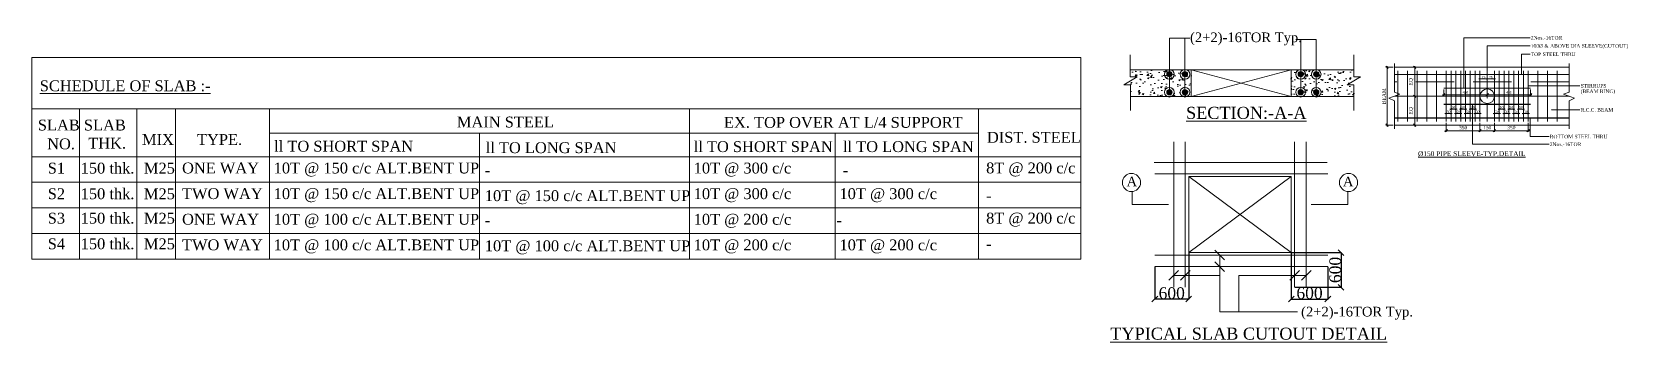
# Model space of a CAD drawing. Header units: inches. Extents: x 11017527 to 11245450, y -2821070 to -2693013.
# Drawn here: x 11187349 to 11220412, y -2781817 to -2775390 of the extents above; entities that cross this region are included whole.
import ezdxf
from ezdxf.enums import TextEntityAlignment as Align

# ---------------------------------------------------------------- set-up
doc = ezdxf.new("R2010")
doc.units = ezdxf.units.IN
doc.header["$LTSCALE"] = 0.5
doc.header["$MEASUREMENT"] = 0
doc.linetypes.add('HIDDEN', pattern=[9.525, 6.35, -3.175])
doc.layers.get('0').update_dxf_attribs({"lineweight": 0})
for name, color, linetype, lineweight in [('S-CUT OUT LINE', 9, 'Continuous', 9), ('S-DIM L.S.', 4, 'Continuous', 9), ('S-DIM SECTION', 7, 'Continuous', 5), ('S-L.S.SECTION', 5, 'Continuous', 9), ('S-L.S.SLAB LINE', 8, 'HIDDEN', 5), ('S-L.S.STEEL', 6, 'Continuous', 15), ('S-SECTION MARK', 7, 'Continuous', 0), ('S-SHEET', 251, 'Continuous', 0), ('S-TEXT', 7, 'Continuous', 0), ('S-TEXT TITLE', 1, 'Continuous', 0)]:
    doc.layers.add(name, color=color, linetype=linetype, lineweight=lineweight)
doc.styles.add('135', font='arial.ttf', dxfattribs={"width": 0.8, "height": 135})
doc.styles.add('SHEET TEXT', font='times.ttf')
doc.styles.get("Standard").update_dxf_attribs({"font": 'times.ttf'})
doc.styles.add('TEXT', font='times.ttf')
doc.dimstyles.new('75', dxfattribs={"dimtxt": 135, "dimasz": 90, "dimexe": 0.1, "dimexo": 0.03, "dimgap": 0.09, "dimtad": 1, "dimdec": 0, "dimzin": 0, "dimdsep": 46, "dimtxsty": '135', "dimblk": 'ARCHTICK', "dimcen": 0.09, "dimclrd": 256, "dimclre": 256, "dimclrt": 256, "dimadec": 0, "dimazin": 0, "dimtfac": 1, "dimtdec": 0, "dimtofl": 0, "dimtmove": 1, "dimatfit": 3, "dimldrblk": 'DOTSMALL', "dimfxl": 1, "dimtolj": 1, "dimtzin": 0, "dimlwd": -1, "dimlwe": -1, "dimarcsym": 0})
doc.dimstyles.new('SETU_1', dxfattribs={"dimtxt": 200, "dimasz": 150, "dimexe": 100, "dimexo": 50, "dimgap": 35, "dimtad": 1, "dimdec": 0, "dimzin": 0, "dimdsep": 46, "dimtxsty": 'Standard', "dimblk": 'OBLIQUE', "dimcen": 150, "dimdle": 25, "dimclrd": 4, "dimclre": 7, "dimclrt": 256, "dimadec": 0, "dimazin": 0, "dimtfac": 1, "dimtdec": 0, "dimtofl": 0, "dimtmove": 1, "dimatfit": 3, "dimfxl": 1, "dimtolj": 1, "dimtzin": 0, "dimlwd": -1, "dimlwe": 5, "dimarcsym": 1})
doc.dimstyles.new('STANDARD$0', dxfattribs={"dimtxt": 4, "dimasz": 4, "dimexe": 2.5, "dimexo": 0.2, "dimgap": 1, "dimtad": 1, "dimdec": 3, "dimdsep": 46, "dimtxsty": 'Standard', "dimcen": 0, "dimclrd": 1, "dimclre": 1, "dimclrt": 3, "dimadec": 0, "dimazin": 0, "dimtfac": 0.514286, "dimtdec": 3, "dimtix": 1, "dimtmove": 0, "dimatfit": 3, "dimfxl": 1, "dimtolj": 1, "dimarcsym": 0})
pattern_1 = [(50, (7782003.3, -2288895.28), (322.166743, -28.185938), [33.687226, -370.559484]), (355, (7782003.3, -2288895.3), (-62.321967, 337.856884), [26.94978, -296.447587]), (100.451444, (7782030.15, -2288897.63), (259.844776, 309.670942), [28.629737, -314.927102]), (46.1842, (7782003.3, -2288805.45), (479.36533, -74.34514), [50.53084, -555.839226]), (96.635635, (7782043.25, -2288811.65), (419.815574, 437.538044), [42.94463, -472.39092]), (351.184164, (7782003.3, -2288805.45), (419.815574, 437.538044), [40.42467, -444.67138]), (21, (7782048.22, -2288827.9), (268.10857, -180.841513), [33.687226, -370.559484]), (326, (7782048.22, -2288827.9), (109.288247, 325.710578), [26.94978, -296.447587]), (71.451445, (7782070.56, -2288842.98), (377.396813, 144.869064), [28.629736, -314.927102]), (37.5, (7782003.3, -2288895.28), (5.4617572, 149.523606), [0, -292.854283, 0, -300.939218, 0, -297.570495]), (7.5, (7782003.3, -2288895.28), (118.1611056, 177.155152), [0, -171.58027, 0, -286.116838, 0, -113.41366]), (327.5, (7781903.14, -2288895.28), (239.773293, -10.130814), [0, -112.290753, 0, -350.347149, 0, -464.883717]), (317.5, (7781858.22, -2288895.28), (261.945656, 44.963455), [0, -145.977979, 0, -232.66644, 0, -330.134813])]

msp = doc.modelspace()

# ---------------------------------------------------------------- texts
at = {"layer": 'S-SECTION MARK', "style": 'TEXT'}
for p in [(11210147.343, -2778489.526, -0.487), (11214630.376, -2778489.526, -0.281)]:
    msp.add_text('A', height=200, dxfattribs=at).set_placement(p, align=Align.MIDDLE_CENTER)
at = {"layer": 'S-TEXT', "style": 'TEXT'}
for s, height, p in [('(2+2)-16TOR Typ.', 200, (11211352.981, -2775601.459, 0.094)), ('2Nos.-16TOR', 75, (11218415.561, -2775548.601)), ('TOP STEEL THRU', 75, (11218415.561, -2775889.511)), ('100%%C & ABOVE DIA SLEEVE(CUTOUT)', 75, (11218415.561, -2775717.251)), ('STIRRUPS', 75, (11219449.003, -2776543.953)), ('(BEAM RING)', 75, (11219449.003, -2776657.395)), ('R.C.C. BEAM', 75, (11219449.003, -2777041.791)), ('BOTTOM STEEL THRU', 75, (11218808.778, -2777597.011)), ('2Nos.-16TOR', 75, (11218808.778, -2777755.644)), ('(2+2)-16TOR Typ.', 200, (11213654.826, -2781285.696, -0.281))]:
    msp.add_text(s, height=height, dxfattribs=at).set_placement(p)
at = {"layer": 'S-TEXT', "linetype": 'ByBlock', "style": 'TEXT'}
for s, p in [('%%USCHEDULE OF SLAB :-', (11187512.337, -2776618.539)), ('SLAB', (11187472.937, -2777432.056)), ('SLAB', (11188427.447, -2777432.056)), ('MAIN STEEL', (11196157.949, -2777368.987)), ('EX. TOP OVER AT L/4 SUPPORT', (11201693.566, -2777376.477)), ('MIX', (11189631.175, -2777731.468)), ('TYPE.', (11190772.157, -2777731.468)), ('DIST. STEEL', (11207143.995, -2777685.782)), ('NO.', (11187665.726, -2777822.219)), ('THK.', (11188516.888, -2777808.436)), ('ll TO SHORT SPAN', (11192370.977, -2777870.6)), ('ll TO LONG SPAN', (11196755.748, -2777900.768)), ('ll TO SHORT SPAN', (11201067.07, -2777878.88)), ('ll TO LONG SPAN', (11204159.44, -2777878.88)), ('S1', (11187677.574, -2778324.512)), ('150 thk.', (11188360.13, -2778324.512)), ('M25', (11189671.523, -2778326.271)), ('ONE WAY', (11190461.503, -2778321.708)), ('10T @ 150 c/c ALT.BENT UP', (11192360.571, -2778322.722)), ('10T @ 300 c/c  ', (11201065.848, -2778323.266)), ('8T @ 200 c/c', (11207126.353, -2778321.2)), ('-', (11196736.789, -2778364.588)), ('-', (11204155.995, -2778364.588)), ('S2', (11187677.574, -2778855.337)), ('150 thk.', (11188360.13, -2778855.337)), ('M25', (11189671.523, -2778857.096)), ('TWO WAY', (11190461.503, -2778852.534)), ('10T @ 150 c/c ALT.BENT UP', (11192360.571, -2778853.547)), ('10T @ 150 c/c ALT.BENT UP', (11196736.789, -2778895.414)), ('10T @ 300 c/c  ', (11201065.848, -2778854.091)), ('10T @ 300 c/c  ', (11204087.633, -2778854.091)), ('-', (11207127.469, -2778895.414)), ('S3', (11187677.574, -2779361.699)), ('150 thk.', (11188360.13, -2779361.699)), ('M25', (11189671.523, -2779363.457)), ('ONE WAY', (11190461.503, -2779383.359)), ('10T @ 100 c/c ALT.BENT UP', (11192360.571, -2779384.372)), ('10T @ 200 c/c  ', (11201065.848, -2779384.916)), ('8T @ 200 c/c', (11207126.353, -2779360.116)), ('-', (11196736.789, -2779403.504)), ('-', (11204023.142, -2779403.504)), ('S4', (11187677.574, -2779892.524)), ('150 thk.', (11188360.13, -2779892.524)), ('M25', (11189671.523, -2779894.282)), ('TWO WAY', (11190461.503, -2779914.184)), ('10T @ 100 c/c ALT.BENT UP', (11192360.571, -2779915.197)), ('10T @ 100 c/c ALT.BENT UP', (11196736.789, -2779934.33)), ('10T @ 200 c/c  ', (11201065.848, -2779915.742)), ('10T @ 200 c/c  ', (11204087.633, -2779915.742)), ('-', (11207126.353, -2779890.941))]:
    msp.add_text(s, height=225, dxfattribs=at).set_placement(p)
at = {"layer": 'S-TEXT TITLE', "linetype": 'ByBlock', "style": 'TEXT'}
for s, height, p in [('%%USECTION:-A-A', 250, (11211270.522, -2777191.737, 0.281)), ('%%U%%C150 PIPE SLEEVE-TYP.DETAIL', 100, (11216078.74, -2777962.977)), ('%%UTYPICAL SLAB CUTOUT DETAIL', 250, (11209700.351, -2781766.852, -0.749))]:
    msp.add_text(s, height=height, dxfattribs=at).set_placement(p)

# ---------------------------------------------------------------- blocks, each defined once
blk = doc.blocks.new('_Oblique')
at = {"color": 0, "linetype": 'ByBlock', "lineweight": -2}
blk.add_line((-0.5, -0.5), (0.5, 0.5), dxfattribs=at)
blk = doc.blocks.new('*D654')
at = {"layer": 'S-DIM L.S.', "color": 0, "lineweight": -2, "transparency": 16777216}
for p, q in [((11213452, -2779965), (11213452, -2780927)), ((11214209, -2780255), (11214209, -2780927)), ((11213447, -2780925), (11214214, -2780925))]:
    blk.add_line(p, q, dxfattribs=at)
at = {"layer": 'S-DIM L.S.', "color": 0, "lineweight": -2, "transparency": 16777216, "xscale": 120, "yscale": 120, "zscale": 120, "rotation": 180}
blk.add_blockref('_Oblique', (11213452, -2780925), dxfattribs=at)
at = {"layer": 'S-DIM L.S.', "color": 0, "lineweight": -2, "transparency": 16777216, "xscale": 120, "yscale": 120, "zscale": 120}
blk.add_blockref('_Oblique', (11214209, -2780925), dxfattribs=at)
at = {"layer": 'S-DIM L.S.', "color": 0, "transparency": 16777216, "insert": (11213830, -2780803), "char_height": 240, "attachment_point": 5, "style": 'SHEET TEXT'}
blk.add_mtext('\\A1;600', dxfattribs=at)
blk = doc.blocks.new('*D655')
at = {"layer": 'S-DIM L.S.', "color": 0, "lineweight": -2, "transparency": 16777216}
for p, q in [((11213454, -2779962), (11214487, -2779962)), ((11214484, -2779958), (11214484, -2780686)), ((11213524, -2780681), (11214487, -2780681))]:
    blk.add_line(p, q, dxfattribs=at)
at = {"layer": 'S-DIM L.S.', "color": 0, "lineweight": -2, "transparency": 16777216, "xscale": 120, "yscale": 120, "zscale": 120}
for p, rotation in [((11214484, -2779962), 90), ((11214484, -2780681), 270)]:
    blk.add_blockref('_Oblique', p, dxfattribs=dict(at, rotation=rotation))
at = {"layer": 'S-DIM L.S.', "color": 0, "transparency": 16777216, "insert": (11214362, -2780322), "char_height": 240, "attachment_point": 5, "rotation": 90, "style": 'SHEET TEXT'}
blk.add_mtext('\\A1;600', dxfattribs=at)
blk = doc.blocks.new('*D656')
at = {"layer": 'S-DIM L.S.', "color": 0, "lineweight": -2, "transparency": 16777216}
for p, q in [((11211325, -2779965), (11211325, -2780927)), ((11210624, -2780255), (11210624, -2780927)), ((11211330, -2780925), (11210619, -2780925))]:
    blk.add_line(p, q, dxfattribs=at)
at = {"layer": 'S-DIM L.S.', "color": 0, "lineweight": -2, "transparency": 16777216, "xscale": 120, "yscale": 120, "zscale": 120, "rotation": 180}
blk.add_blockref('_Oblique', (11210624, -2780925), dxfattribs=at)
at = {"layer": 'S-DIM L.S.', "color": 0, "lineweight": -2, "transparency": 16777216, "xscale": 120, "yscale": 120, "zscale": 120}
blk.add_blockref('_Oblique', (11211325, -2780925), dxfattribs=at)
at = {"layer": 'S-DIM L.S.', "color": 0, "transparency": 16777216, "insert": (11210974, -2780803), "char_height": 240, "attachment_point": 5, "style": 'SHEET TEXT'}
blk.add_mtext('\\A1;600', dxfattribs=at)
blk = doc.blocks.new('*D657')
at = {"layer": 'S-DIM L.S.', "color": 7, "transparency": 16777216}
blk.add_line((11217487, -2776693), (11218437, -2776693), dxfattribs=at)
at = {"layer": 'S-DIM L.S.', "color": 7, "lineweight": 5, "transparency": 16777216}
for p, q in [((11217512, -2776581), (11217512, -2776718)), ((11218412, -2776581), (11218412, -2776718))]:
    blk.add_line(p, q, dxfattribs=at)
at = {"layer": 'S-DIM L.S.', "color": 7, "transparency": 16777216, "xscale": 50, "yscale": 50, "zscale": 50, "rotation": 180}
blk.add_blockref('_Oblique', (11217512, -2776693), dxfattribs=at)
at = {"layer": 'S-DIM L.S.', "color": 7, "transparency": 16777216, "xscale": 50, "yscale": 50, "zscale": 50}
blk.add_blockref('_Oblique', (11218412, -2776693), dxfattribs=at)
at = {"layer": 'S-DIM L.S.', "color": 7, "transparency": 16777216, "insert": (11217962, -2776642), "char_height": 50, "attachment_point": 5, "style": 'TEXT'}
blk.add_mtext('\\A1;450', dxfattribs=at)
blk = doc.blocks.new('*D658')
at = {"layer": 'S-DIM L.S.', "color": 7, "transparency": 16777216}
blk.add_line((11217537, -2776693), (11216587, -2776693), dxfattribs=at)
at = {"layer": 'S-DIM L.S.', "color": 7, "lineweight": 5, "transparency": 16777216}
for p, q in [((11216612, -2776581), (11216612, -2776718)), ((11217512, -2776581), (11217512, -2776718))]:
    blk.add_line(p, q, dxfattribs=at)
at = {"layer": 'S-DIM L.S.', "color": 7, "transparency": 16777216, "xscale": 50, "yscale": 50, "zscale": 50, "rotation": 180}
blk.add_blockref('_Oblique', (11216612, -2776693), dxfattribs=at)
at = {"layer": 'S-DIM L.S.', "color": 7, "transparency": 16777216, "xscale": 50, "yscale": 50, "zscale": 50}
blk.add_blockref('_Oblique', (11217512, -2776693), dxfattribs=at)
at = {"layer": 'S-DIM L.S.', "color": 7, "transparency": 16777216, "insert": (11217062, -2776642), "char_height": 50, "attachment_point": 5, "style": 'TEXT'}
blk.add_mtext('\\A1;450', dxfattribs=at)
blk = doc.blocks.new('*D674')
at = {"layer": 'S-DIM L.S.', "color": 7, "transparency": 16777216}
blk.add_line((11217637, -2777081), (11217787, -2777081), dxfattribs=at)
at = {"layer": 'S-DIM L.S.', "color": 7, "lineweight": 5, "transparency": 16777216}
for p, q in [((11217662, -2777147), (11217662, -2777056)), ((11217762, -2777147), (11217762, -2777056))]:
    blk.add_line(p, q, dxfattribs=at)
at = {"layer": 'S-DIM L.S.', "color": 7, "transparency": 16777216, "xscale": 25, "yscale": 25, "zscale": 25, "rotation": 180}
blk.add_blockref('_Oblique', (11217662, -2777081), dxfattribs=at)
at = {"layer": 'S-DIM L.S.', "color": 7, "transparency": 16777216, "xscale": 25, "yscale": 25, "zscale": 25}
blk.add_blockref('_Oblique', (11217762, -2777081), dxfattribs=at)
at = {"layer": 'S-DIM L.S.', "color": 7, "transparency": 16777216, "insert": (11217712, -2777045), "char_height": 50, "attachment_point": 5, "style": 'TEXT'}
blk.add_mtext('\\A1;50', dxfattribs=at)
blk = doc.blocks.new('*D659')
at = {"layer": 'S-DIM L.S.', "color": 7, "transparency": 16777216}
blk.add_line((11217737, -2776989), (11217887, -2776989), dxfattribs=at)
at = {"layer": 'S-DIM L.S.', "color": 7, "lineweight": 5, "transparency": 16777216}
for p, q in [((11217762, -2777056), (11217762, -2776964)), ((11217862, -2777056), (11217862, -2776964))]:
    blk.add_line(p, q, dxfattribs=at)
at = {"layer": 'S-DIM L.S.', "color": 7, "transparency": 16777216, "xscale": 25, "yscale": 25, "zscale": 25, "rotation": 180}
blk.add_blockref('_Oblique', (11217762, -2776989), dxfattribs=at)
at = {"layer": 'S-DIM L.S.', "color": 7, "transparency": 16777216, "xscale": 25, "yscale": 25, "zscale": 25}
blk.add_blockref('_Oblique', (11217862, -2776989), dxfattribs=at)
at = {"layer": 'S-DIM L.S.', "color": 7, "transparency": 16777216, "insert": (11217812, -2776953), "char_height": 50, "attachment_point": 5, "style": 'TEXT'}
blk.add_mtext('\\A1;50', dxfattribs=at)
blk = doc.blocks.new('*D660')
at = {"layer": 'S-DIM L.S.', "color": 7, "transparency": 16777216}
blk.add_line((11217837, -2777081), (11217987, -2777081), dxfattribs=at)
at = {"layer": 'S-DIM L.S.', "color": 7, "lineweight": 5, "transparency": 16777216}
for p, q in [((11217862, -2777147), (11217862, -2777056)), ((11217962, -2777147), (11217962, -2777056))]:
    blk.add_line(p, q, dxfattribs=at)
at = {"layer": 'S-DIM L.S.', "color": 7, "transparency": 16777216, "xscale": 25, "yscale": 25, "zscale": 25, "rotation": 180}
blk.add_blockref('_Oblique', (11217862, -2777081), dxfattribs=at)
at = {"layer": 'S-DIM L.S.', "color": 7, "transparency": 16777216, "xscale": 25, "yscale": 25, "zscale": 25}
blk.add_blockref('_Oblique', (11217962, -2777081), dxfattribs=at)
at = {"layer": 'S-DIM L.S.', "color": 7, "transparency": 16777216, "insert": (11217912, -2777045), "char_height": 50, "attachment_point": 5, "style": 'TEXT'}
blk.add_mtext('\\A1;50', dxfattribs=at)
blk = doc.blocks.new('*D661')
at = {"layer": 'S-DIM L.S.', "color": 7, "transparency": 16777216}
blk.add_line((11217937, -2776989), (11218087, -2776989), dxfattribs=at)
at = {"layer": 'S-DIM L.S.', "color": 7, "lineweight": 5, "transparency": 16777216}
for p, q in [((11217962, -2777056), (11217962, -2776964)), ((11218062, -2777056), (11218062, -2776964))]:
    blk.add_line(p, q, dxfattribs=at)
at = {"layer": 'S-DIM L.S.', "color": 7, "transparency": 16777216, "xscale": 25, "yscale": 25, "zscale": 25, "rotation": 180}
blk.add_blockref('_Oblique', (11217962, -2776989), dxfattribs=at)
at = {"layer": 'S-DIM L.S.', "color": 7, "transparency": 16777216, "xscale": 25, "yscale": 25, "zscale": 25}
blk.add_blockref('_Oblique', (11218062, -2776989), dxfattribs=at)
at = {"layer": 'S-DIM L.S.', "color": 7, "transparency": 16777216, "insert": (11218012, -2776953), "char_height": 50, "attachment_point": 5, "style": 'TEXT'}
blk.add_mtext('\\A1;50', dxfattribs=at)
blk = doc.blocks.new('*D662')
at = {"layer": 'S-DIM L.S.', "color": 7, "transparency": 16777216}
blk.add_line((11218037, -2777081), (11218187, -2777081), dxfattribs=at)
at = {"layer": 'S-DIM L.S.', "color": 7, "lineweight": 5, "transparency": 16777216}
for p, q in [((11218062, -2777147), (11218062, -2777056)), ((11218162, -2777147), (11218162, -2777056))]:
    blk.add_line(p, q, dxfattribs=at)
at = {"layer": 'S-DIM L.S.', "color": 7, "transparency": 16777216, "xscale": 25, "yscale": 25, "zscale": 25, "rotation": 180}
blk.add_blockref('_Oblique', (11218062, -2777081), dxfattribs=at)
at = {"layer": 'S-DIM L.S.', "color": 7, "transparency": 16777216, "xscale": 25, "yscale": 25, "zscale": 25}
blk.add_blockref('_Oblique', (11218162, -2777081), dxfattribs=at)
at = {"layer": 'S-DIM L.S.', "color": 7, "transparency": 16777216, "insert": (11218112, -2777045), "char_height": 50, "attachment_point": 5, "style": 'TEXT'}
blk.add_mtext('\\A1;50', dxfattribs=at)
blk = doc.blocks.new('*D663')
at = {"layer": 'S-DIM L.S.', "color": 7, "transparency": 16777216}
blk.add_line((11218137, -2776989), (11218287, -2776989), dxfattribs=at)
at = {"layer": 'S-DIM L.S.', "color": 7, "lineweight": 5, "transparency": 16777216}
for p, q in [((11218162, -2777056), (11218162, -2776964)), ((11218262, -2777056), (11218262, -2776964))]:
    blk.add_line(p, q, dxfattribs=at)
at = {"layer": 'S-DIM L.S.', "color": 7, "transparency": 16777216, "xscale": 25, "yscale": 25, "zscale": 25, "rotation": 180}
blk.add_blockref('_Oblique', (11218162, -2776989), dxfattribs=at)
at = {"layer": 'S-DIM L.S.', "color": 7, "transparency": 16777216, "xscale": 25, "yscale": 25, "zscale": 25}
blk.add_blockref('_Oblique', (11218262, -2776989), dxfattribs=at)
at = {"layer": 'S-DIM L.S.', "color": 7, "transparency": 16777216, "insert": (11218212, -2776953), "char_height": 50, "attachment_point": 5, "style": 'TEXT'}
blk.add_mtext('\\A1;50', dxfattribs=at)
blk = doc.blocks.new('*D664')
at = {"layer": 'S-DIM L.S.', "color": 7, "transparency": 16777216}
blk.add_line((11218237, -2777081), (11218387, -2777081), dxfattribs=at)
at = {"layer": 'S-DIM L.S.', "color": 7, "lineweight": 5, "transparency": 16777216}
for p, q in [((11218262, -2777147), (11218262, -2777056)), ((11218362, -2777147), (11218362, -2777056))]:
    blk.add_line(p, q, dxfattribs=at)
at = {"layer": 'S-DIM L.S.', "color": 7, "transparency": 16777216, "xscale": 25, "yscale": 25, "zscale": 25, "rotation": 180}
blk.add_blockref('_Oblique', (11218262, -2777081), dxfattribs=at)
at = {"layer": 'S-DIM L.S.', "color": 7, "transparency": 16777216, "xscale": 25, "yscale": 25, "zscale": 25}
blk.add_blockref('_Oblique', (11218362, -2777081), dxfattribs=at)
at = {"layer": 'S-DIM L.S.', "color": 7, "transparency": 16777216, "insert": (11218312, -2777045), "char_height": 50, "attachment_point": 5, "style": 'TEXT'}
blk.add_mtext('\\A1;50', dxfattribs=at)
blk = doc.blocks.new('*D665')
at = {"layer": 'S-DIM L.S.', "color": 7, "transparency": 16777216}
blk.add_line((11216637, -2777081), (11216787, -2777081), dxfattribs=at)
at = {"layer": 'S-DIM L.S.', "color": 7, "lineweight": 5, "transparency": 16777216}
for p, q in [((11216662, -2777147), (11216662, -2777056)), ((11216762, -2777147), (11216762, -2777056))]:
    blk.add_line(p, q, dxfattribs=at)
at = {"layer": 'S-DIM L.S.', "color": 7, "transparency": 16777216, "xscale": 25, "yscale": 25, "zscale": 25, "rotation": 180}
blk.add_blockref('_Oblique', (11216662, -2777081), dxfattribs=at)
at = {"layer": 'S-DIM L.S.', "color": 7, "transparency": 16777216, "xscale": 25, "yscale": 25, "zscale": 25}
blk.add_blockref('_Oblique', (11216762, -2777081), dxfattribs=at)
at = {"layer": 'S-DIM L.S.', "color": 7, "transparency": 16777216, "insert": (11216712, -2777045), "char_height": 50, "attachment_point": 5, "style": 'TEXT'}
blk.add_mtext('\\A1;50', dxfattribs=at)
blk = doc.blocks.new('*D666')
at = {"layer": 'S-DIM L.S.', "color": 7, "transparency": 16777216}
blk.add_line((11216737, -2776989), (11216887, -2776989), dxfattribs=at)
at = {"layer": 'S-DIM L.S.', "color": 7, "lineweight": 5, "transparency": 16777216}
for p, q in [((11216762, -2777056), (11216762, -2776964)), ((11216862, -2777056), (11216862, -2776964))]:
    blk.add_line(p, q, dxfattribs=at)
at = {"layer": 'S-DIM L.S.', "color": 7, "transparency": 16777216, "xscale": 25, "yscale": 25, "zscale": 25, "rotation": 180}
blk.add_blockref('_Oblique', (11216762, -2776989), dxfattribs=at)
at = {"layer": 'S-DIM L.S.', "color": 7, "transparency": 16777216, "xscale": 25, "yscale": 25, "zscale": 25}
blk.add_blockref('_Oblique', (11216862, -2776989), dxfattribs=at)
at = {"layer": 'S-DIM L.S.', "color": 7, "transparency": 16777216, "insert": (11216812, -2776953), "char_height": 50, "attachment_point": 5, "style": 'TEXT'}
blk.add_mtext('\\A1;50', dxfattribs=at)
blk = doc.blocks.new('*D667')
at = {"layer": 'S-DIM L.S.', "color": 7, "transparency": 16777216}
blk.add_line((11216837, -2777081), (11216987, -2777081), dxfattribs=at)
at = {"layer": 'S-DIM L.S.', "color": 7, "lineweight": 5, "transparency": 16777216}
for p, q in [((11216862, -2777147), (11216862, -2777056)), ((11216962, -2777147), (11216962, -2777056))]:
    blk.add_line(p, q, dxfattribs=at)
at = {"layer": 'S-DIM L.S.', "color": 7, "transparency": 16777216, "xscale": 25, "yscale": 25, "zscale": 25, "rotation": 180}
blk.add_blockref('_Oblique', (11216862, -2777081), dxfattribs=at)
at = {"layer": 'S-DIM L.S.', "color": 7, "transparency": 16777216, "xscale": 25, "yscale": 25, "zscale": 25}
blk.add_blockref('_Oblique', (11216962, -2777081), dxfattribs=at)
at = {"layer": 'S-DIM L.S.', "color": 7, "transparency": 16777216, "insert": (11216912, -2777045), "char_height": 50, "attachment_point": 5, "style": 'TEXT'}
blk.add_mtext('\\A1;50', dxfattribs=at)
blk = doc.blocks.new('*D668')
at = {"layer": 'S-DIM L.S.', "color": 7, "transparency": 16777216}
blk.add_line((11216937, -2776989), (11217087, -2776989), dxfattribs=at)
at = {"layer": 'S-DIM L.S.', "color": 7, "lineweight": 5, "transparency": 16777216}
for p, q in [((11216962, -2777056), (11216962, -2776964)), ((11217062, -2777056), (11217062, -2776964))]:
    blk.add_line(p, q, dxfattribs=at)
at = {"layer": 'S-DIM L.S.', "color": 7, "transparency": 16777216, "xscale": 25, "yscale": 25, "zscale": 25, "rotation": 180}
blk.add_blockref('_Oblique', (11216962, -2776989), dxfattribs=at)
at = {"layer": 'S-DIM L.S.', "color": 7, "transparency": 16777216, "xscale": 25, "yscale": 25, "zscale": 25}
blk.add_blockref('_Oblique', (11217062, -2776989), dxfattribs=at)
at = {"layer": 'S-DIM L.S.', "color": 7, "transparency": 16777216, "insert": (11217012, -2776953), "char_height": 50, "attachment_point": 5, "style": 'TEXT'}
blk.add_mtext('\\A1;50', dxfattribs=at)
blk = doc.blocks.new('*D669')
at = {"layer": 'S-DIM L.S.', "color": 7, "transparency": 16777216}
blk.add_line((11217037, -2777081), (11217187, -2777081), dxfattribs=at)
at = {"layer": 'S-DIM L.S.', "color": 7, "lineweight": 5, "transparency": 16777216}
for p, q in [((11217062, -2777147), (11217062, -2777056)), ((11217162, -2777147), (11217162, -2777056))]:
    blk.add_line(p, q, dxfattribs=at)
at = {"layer": 'S-DIM L.S.', "color": 7, "transparency": 16777216, "xscale": 25, "yscale": 25, "zscale": 25, "rotation": 180}
blk.add_blockref('_Oblique', (11217062, -2777081), dxfattribs=at)
at = {"layer": 'S-DIM L.S.', "color": 7, "transparency": 16777216, "xscale": 25, "yscale": 25, "zscale": 25}
blk.add_blockref('_Oblique', (11217162, -2777081), dxfattribs=at)
at = {"layer": 'S-DIM L.S.', "color": 7, "transparency": 16777216, "insert": (11217112, -2777045), "char_height": 50, "attachment_point": 5, "style": 'TEXT'}
blk.add_mtext('\\A1;50', dxfattribs=at)
blk = doc.blocks.new('*D670')
at = {"layer": 'S-DIM L.S.', "color": 7, "transparency": 16777216}
blk.add_line((11217137, -2776989), (11217287, -2776989), dxfattribs=at)
at = {"layer": 'S-DIM L.S.', "color": 7, "lineweight": 5, "transparency": 16777216}
for p, q in [((11217162, -2777056), (11217162, -2776964)), ((11217262, -2777056), (11217262, -2776964))]:
    blk.add_line(p, q, dxfattribs=at)
at = {"layer": 'S-DIM L.S.', "color": 7, "transparency": 16777216, "xscale": 25, "yscale": 25, "zscale": 25, "rotation": 180}
blk.add_blockref('_Oblique', (11217162, -2776989), dxfattribs=at)
at = {"layer": 'S-DIM L.S.', "color": 7, "transparency": 16777216, "xscale": 25, "yscale": 25, "zscale": 25}
blk.add_blockref('_Oblique', (11217262, -2776989), dxfattribs=at)
at = {"layer": 'S-DIM L.S.', "color": 7, "transparency": 16777216, "insert": (11217212, -2776953), "char_height": 50, "attachment_point": 5, "style": 'TEXT'}
blk.add_mtext('\\A1;50', dxfattribs=at)
blk = doc.blocks.new('*D671')
at = {"layer": 'S-DIM L.S.', "color": 7, "transparency": 16777216}
blk.add_line((11217237, -2777081), (11217387, -2777081), dxfattribs=at)
at = {"layer": 'S-DIM L.S.', "color": 7, "lineweight": 5, "transparency": 16777216}
for p, q in [((11217262, -2777147), (11217262, -2777056)), ((11217362, -2777147), (11217362, -2777056))]:
    blk.add_line(p, q, dxfattribs=at)
at = {"layer": 'S-DIM L.S.', "color": 7, "transparency": 16777216, "xscale": 25, "yscale": 25, "zscale": 25, "rotation": 180}
blk.add_blockref('_Oblique', (11217262, -2777081), dxfattribs=at)
at = {"layer": 'S-DIM L.S.', "color": 7, "transparency": 16777216, "xscale": 25, "yscale": 25, "zscale": 25}
blk.add_blockref('_Oblique', (11217362, -2777081), dxfattribs=at)
at = {"layer": 'S-DIM L.S.', "color": 7, "transparency": 16777216, "insert": (11217312, -2777045), "char_height": 50, "attachment_point": 5, "style": 'TEXT'}
blk.add_mtext('\\A1;50', dxfattribs=at)
blk = doc.blocks.new('*D675')
at = {"layer": 'S-DIM L.S.', "color": 7, "transparency": 16777216}
blk.add_line((11217537, -2776365), (11217337, -2776365), dxfattribs=at)
at = {"layer": 'S-DIM L.S.', "color": 7, "lineweight": 5, "transparency": 16777216}
for p, q in [((11217362, -2776547), (11217362, -2776340)), ((11217512, -2776547), (11217512, -2776340))]:
    blk.add_line(p, q, dxfattribs=at)
at = {"layer": 'S-DIM L.S.', "color": 7, "transparency": 16777216, "xscale": 25, "yscale": 25, "zscale": 25, "rotation": 180}
blk.add_blockref('_Oblique', (11217362, -2776365), dxfattribs=at)
at = {"layer": 'S-DIM L.S.', "color": 7, "transparency": 16777216, "xscale": 25, "yscale": 25, "zscale": 25}
blk.add_blockref('_Oblique', (11217512, -2776365), dxfattribs=at)
at = {"layer": 'S-DIM L.S.', "color": 7, "transparency": 16777216, "insert": (11217437, -2776329), "char_height": 50, "attachment_point": 5, "style": 'TEXT'}
blk.add_mtext('\\A1;75', dxfattribs=at)
blk = doc.blocks.new('*D676')
at = {"layer": 'S-DIM L.S.', "color": 7, "transparency": 16777216}
blk.add_line((11217487, -2776364), (11217687, -2776364), dxfattribs=at)
at = {"layer": 'S-DIM L.S.', "color": 7, "lineweight": 5, "transparency": 16777216}
for p, q in [((11217512, -2776668), (11217512, -2776339)), ((11217662, -2776668), (11217662, -2776339))]:
    blk.add_line(p, q, dxfattribs=at)
at = {"layer": 'S-DIM L.S.', "color": 7, "transparency": 16777216, "xscale": 25, "yscale": 25, "zscale": 25, "rotation": 180}
blk.add_blockref('_Oblique', (11217512, -2776364), dxfattribs=at)
at = {"layer": 'S-DIM L.S.', "color": 7, "transparency": 16777216, "xscale": 25, "yscale": 25, "zscale": 25}
blk.add_blockref('_Oblique', (11217662, -2776364), dxfattribs=at)
at = {"layer": 'S-DIM L.S.', "color": 7, "transparency": 16777216, "insert": (11217587, -2776329), "char_height": 50, "attachment_point": 5, "style": 'TEXT'}
blk.add_mtext('\\A1;75', dxfattribs=at)
blk = doc.blocks.new('*D677')
at = {"layer": 'S-DIM L.S.', "color": 7, "transparency": 16777216}
blk.add_line((11217387, -2777437), (11216637, -2777437), dxfattribs=at)
at = {"layer": 'S-DIM L.S.', "color": 7, "lineweight": 5, "transparency": 16777216}
for p, q in [((11216662, -2777272), (11216662, -2777462)), ((11217362, -2777272), (11217362, -2777462))]:
    blk.add_line(p, q, dxfattribs=at)
at = {"layer": 'S-DIM L.S.', "color": 7, "transparency": 16777216, "xscale": 50, "yscale": 50, "zscale": 50, "rotation": 180}
blk.add_blockref('_Oblique', (11216662, -2777437), dxfattribs=at)
at = {"layer": 'S-DIM L.S.', "color": 7, "transparency": 16777216, "xscale": 50, "yscale": 50, "zscale": 50}
blk.add_blockref('_Oblique', (11217362, -2777437), dxfattribs=at)
at = {"layer": 'S-DIM L.S.', "color": 7, "transparency": 16777216, "insert": (11217012, -2777374), "char_height": 75, "attachment_point": 5, "style": 'TEXT'}
blk.add_mtext('\\A1;350', dxfattribs=at)
blk = doc.blocks.new('*D678')
at = {"layer": 'S-DIM L.S.', "color": 7, "transparency": 16777216}
blk.add_line((11217337, -2777437), (11217687, -2777437), dxfattribs=at)
at = {"layer": 'S-DIM L.S.', "color": 7, "lineweight": 5, "transparency": 16777216}
for p, q in [((11217362, -2777272), (11217362, -2777462)), ((11217662, -2777272), (11217662, -2777462))]:
    blk.add_line(p, q, dxfattribs=at)
at = {"layer": 'S-DIM L.S.', "color": 7, "transparency": 16777216, "xscale": 50, "yscale": 50, "zscale": 50, "rotation": 180}
blk.add_blockref('_Oblique', (11217362, -2777437), dxfattribs=at)
at = {"layer": 'S-DIM L.S.', "color": 7, "transparency": 16777216, "xscale": 50, "yscale": 50, "zscale": 50}
blk.add_blockref('_Oblique', (11217662, -2777437), dxfattribs=at)
at = {"layer": 'S-DIM L.S.', "color": 7, "transparency": 16777216, "insert": (11217512, -2777374), "char_height": 75, "attachment_point": 5, "style": 'TEXT'}
blk.add_mtext('\\A1;150', dxfattribs=at)
blk = doc.blocks.new('*D672')
at = {"layer": 'S-DIM L.S.', "color": 7, "transparency": 16777216}
blk.add_line((11217637, -2777437), (11218387, -2777437), dxfattribs=at)
at = {"layer": 'S-DIM L.S.', "color": 7, "lineweight": 5, "transparency": 16777216}
for p, q in [((11217662, -2777272), (11217662, -2777462)), ((11218362, -2777272), (11218362, -2777462))]:
    blk.add_line(p, q, dxfattribs=at)
at = {"layer": 'S-DIM L.S.', "color": 7, "transparency": 16777216, "xscale": 50, "yscale": 50, "zscale": 50, "rotation": 180}
blk.add_blockref('_Oblique', (11217662, -2777437), dxfattribs=at)
at = {"layer": 'S-DIM L.S.', "color": 7, "transparency": 16777216, "xscale": 50, "yscale": 50, "zscale": 50}
blk.add_blockref('_Oblique', (11218362, -2777437), dxfattribs=at)
at = {"layer": 'S-DIM L.S.', "color": 7, "transparency": 16777216, "insert": (11218012, -2777374), "char_height": 75, "attachment_point": 5, "style": 'TEXT'}
blk.add_mtext('\\A1;350', dxfattribs=at)
blk = doc.blocks.new('*D679')
at = {"layer": 'S-DIM L.S.', "color": 7, "lineweight": 5, "transparency": 16777216}
for p, q in [((11215563, -2776122), (11215411, -2776122)), ((11215563, -2777322), (11215411, -2777322))]:
    blk.add_line(p, q, dxfattribs=at)
at = {"layer": 'S-DIM L.S.', "color": 7, "transparency": 16777216}
blk.add_line((11215436, -2776097), (11215436, -2777347), dxfattribs=at)
at = {"layer": 'S-DIM L.S.', "color": 7, "transparency": 16777216, "xscale": 50, "yscale": 50, "zscale": 50}
for p, rotation in [((11215436, -2776122), 90), ((11215436, -2777322), 270)]:
    blk.add_blockref('_Oblique', p, dxfattribs=dict(at, rotation=rotation))
at = {"layer": 'S-DIM L.S.', "color": 7, "transparency": 16777216, "insert": (11215374, -2776722), "char_height": 75, "attachment_point": 5, "rotation": 90, "style": 'TEXT'}
blk.add_mtext('\\A1;BEAM', dxfattribs=at)
blk = doc.blocks.new('*D680')
at = {"layer": 'S-DIM L.S.', "color": 7, "lineweight": 5, "transparency": 16777216}
for p, q in [((11217373, -2776122), (11215986, -2776122)), ((11217373, -2776722), (11215986, -2776722))]:
    blk.add_line(p, q, dxfattribs=at)
at = {"layer": 'S-DIM L.S.', "color": 7, "transparency": 16777216}
blk.add_line((11216011, -2776097), (11216011, -2776747), dxfattribs=at)
at = {"layer": 'S-DIM L.S.', "color": 7, "transparency": 16777216, "xscale": 50, "yscale": 50, "zscale": 50}
for p, rotation in [((11216011, -2776122), 90), ((11216011, -2776722), 270)]:
    blk.add_blockref('_Oblique', p, dxfattribs=dict(at, rotation=rotation))
at = {"layer": 'S-DIM L.S.', "color": 7, "transparency": 16777216, "insert": (11215938, -2776422), "char_height": 75, "attachment_point": 5, "rotation": 90, "style": 'TEXT'}
blk.add_mtext('\\A1;EQ', dxfattribs=at)
blk = doc.blocks.new('*D673')
at = {"layer": 'S-DIM L.S.', "color": 7, "lineweight": 5, "transparency": 16777216}
for p, q in [((11217487, -2776722), (11215986, -2776722)), ((11217487, -2777322), (11215986, -2777322))]:
    blk.add_line(p, q, dxfattribs=at)
at = {"layer": 'S-DIM L.S.', "color": 7, "transparency": 16777216}
blk.add_line((11216011, -2777347), (11216011, -2776697), dxfattribs=at)
at = {"layer": 'S-DIM L.S.', "color": 7, "transparency": 16777216, "xscale": 50, "yscale": 50, "zscale": 50}
for p, rotation in [((11216011, -2776722), 90), ((11216011, -2777322), 270)]:
    blk.add_blockref('_Oblique', p, dxfattribs=dict(at, rotation=rotation))
at = {"layer": 'S-DIM L.S.', "color": 7, "transparency": 16777216, "insert": (11215938, -2777022), "char_height": 75, "attachment_point": 5, "rotation": 90, "style": 'TEXT'}
blk.add_mtext('\\A1;EQ', dxfattribs=at)
blk = doc.blocks.new('_ArchTick')
at = {"color": 0, "linetype": 'ByBlock', "const_width": 0.15}
blk.add_lwpolyline([(-0.5, -0.5), (0.5, 0.5)], dxfattribs=at)

# ---------------------------------------------------------------- dimensions: what is measured, and where the dimension line sits
at = {"layer": 'S-DIM L.S.'}
for base, p1, p2, angle, text, dimstyle, override, picture, middle in [((11215436.204, -2777322.361), (11215588.327, -2776122.361), (11215588.327, -2777322.361), 90, 'BEAM', 'SETU_1', {"dimtxt": 75, "dimasz": 50, "dimexe": 25, "dimexo": 25, "dimgap": 25, "dimlfac": 0.5, "dimtxsty": 'TEXT', "dimclrd": 7, "dimclrt": 7}, '*D679', (11215373.704, -2776722.361)), ((11216011.499, -2776722.361), (11217398.015, -2776122.361), (11217398.015, -2776722.361), 90, 'EQ', 'SETU_1', {"dimtxt": 75, "dimasz": 50, "dimexe": 25, "dimexo": 25, "dimgap": 25, "dimlfac": 0.5, "dimtxsty": 'TEXT', "dimclrd": 7, "dimclrt": 7}, '*D680', (11215938.157, -2776422.361)), ((11216011.499, -2776722.361), (11217512.486, -2777322.361), (11217512.486, -2776722.361), 270, 'EQ', 'SETU_1', {"dimtxt": 75, "dimasz": 50, "dimexe": 25, "dimexo": 25, "dimgap": 25, "dimlfac": 0.5, "dimtxsty": 'TEXT', "dimclrd": 7, "dimclrt": 7}, '*D673', (11215938.157, -2777022.361)), ((11210623.578, -2780924.844, -0.487), (11211325.208, -2779962.441, -0.112), (11210623.578, -2780252.944, -0.487), 180, '600', 'STANDARD$0', {"dimscale": 1.2, "dimtxt": 200, "dimasz": 100, "dimexe": 2, "dimexo": 2, "dimgap": 0.09, "dimtoh": 1, "dimdec": 2, "dimlfac": 0.5, "dimzin": 0, "dimtxsty": 'SHEET TEXT', "dimblk1": 'Oblique', "dimblk2": 'Oblique', "dimsah": 1, "dimcen": 0.09, "dimdle": 4, "dimclrd": 0, "dimclre": 0, "dimclrt": 0, "dimtfac": 1, "dimtdec": 4, "dimtix": 0, "dimtofl": 0, "dimtzin": 0}, '*D656', (11210974.393, -2780802.66, -0.487)), ((11214484.251, -2780681.102, -0.281), (11213451.501, -2779962.441, 0.094), (11213521.6, -2780681.102, -0.281), 90, '600', 'STANDARD$0', {"dimscale": 1.2, "dimtxt": 200, "dimasz": 100, "dimexe": 2, "dimexo": 2, "dimgap": 0.09, "dimtoh": 1, "dimdec": 2, "dimlfac": 0.5, "dimzin": 0, "dimtxsty": 'SHEET TEXT', "dimblk1": 'Oblique', "dimblk2": 'Oblique', "dimsah": 1, "dimcen": 0.09, "dimdle": 4, "dimclrd": 0, "dimclre": 0, "dimclrt": 0, "dimtfac": 1, "dimtdec": 4, "dimtix": 0, "dimtofl": 0, "dimtzin": 0}, '*D655', (11214362.066, -2780321.771, -0.281))]:
    dim = msp.add_linear_dim(base=base, p1=p1, p2=p2, angle=angle, text=text, dimstyle=dimstyle, override=override, dxfattribs=at)
    dim.commit()
    dim.dimension.update_dxf_attribs({"geometry": picture, "text_midpoint": middle})
for base, p1, p2, override, picture, middle in [((11216612.486, -2776692.565), (11217512.486, -2776556.007), (11216612.486, -2776556.007), {"dimtxt": 50, "dimasz": 50, "dimexe": 25, "dimexo": 25, "dimgap": 25, "dimlfac": 0.5, "dimtxsty": 'TEXT', "dimclrd": 7, "dimclrt": 7}, '*D658', (11217062.486, -2776642.133)), ((11218362.486, -2777437.391), (11217662.486, -2777247.361), (11218362.486, -2777247.361), {"dimtxt": 75, "dimasz": 50, "dimexe": 25, "dimexo": 25, "dimgap": 25, "dimlfac": 0.5, "dimtxsty": 'TEXT', "dimclrd": 7, "dimclrt": 7}, '*D672', (11218012.486, -2777374.242))]:
    dim = msp.add_linear_dim(base=base, p1=p1, p2=p2, angle=180, dimstyle='SETU_1', override=override, dxfattribs=at)
    dim.commit()
    dim.dimension.update_dxf_attribs({"geometry": picture, "text_midpoint": middle})
for base, p1, p2, override, picture, middle in [((11217362.486, -2776364.504), (11217512.486, -2776572.361), (11217362.486, -2776572.361), {"dimtxt": 50, "dimasz": 25, "dimexe": 25, "dimexo": 25, "dimgap": 10, "dimlfac": 0.5, "dimtxsty": 'TEXT', "dimclrd": 7, "dimclrt": 7}, '*D675', (11217437.486, -2776328.999)), ((11217662.486, -2776364.474), (11217512.486, -2776692.565), (11217662.486, -2776692.565), {"dimtxt": 50, "dimasz": 25, "dimexe": 25, "dimexo": 25, "dimgap": 10, "dimlfac": 0.5, "dimtxsty": 'TEXT', "dimclrd": 7, "dimclrt": 7}, '*D676', (11217587.486, -2776328.969)), ((11218412.486, -2776692.565), (11217512.486, -2776556.007), (11218412.486, -2776556.007), {"dimtxt": 50, "dimasz": 50, "dimexe": 25, "dimexo": 25, "dimgap": 25, "dimlfac": 0.5, "dimtxsty": 'TEXT', "dimclrd": 7, "dimclrt": 7}, '*D657', (11217962.486, -2776642.133)), ((11216662.486, -2777437.391), (11217362.486, -2777247.361), (11216662.486, -2777247.361), {"dimtxt": 75, "dimasz": 50, "dimexe": 25, "dimexo": 25, "dimgap": 25, "dimlfac": 0.5, "dimtxsty": 'TEXT', "dimclrd": 7, "dimclrt": 7}, '*D677', (11217012.486, -2777374.242)), ((11217662.486, -2777437.391), (11217362.486, -2777247.361), (11217662.486, -2777247.361), {"dimtxt": 75, "dimasz": 50, "dimexe": 25, "dimexo": 25, "dimgap": 25, "dimlfac": 0.5, "dimtxsty": 'TEXT', "dimclrd": 7, "dimclrt": 7}, '*D678', (11217512.486, -2777374.242))]:
    dim = msp.add_linear_dim(base=base, p1=p1, p2=p2, dimstyle='SETU_1', override=override, dxfattribs=at)
    dim.commit()
    dim.dimension.update_dxf_attribs({"geometry": picture, "text_midpoint": middle})
for base, p1, p2, picture, middle in [((11216762.486, -2777080.522), (11216662.486, -2777172.361), (11216762.486, -2777172.361), '*D665', (11216712.486, -2777080.522)), ((11216862.486, -2776988.683), (11216762.486, -2777080.522), (11216862.486, -2777080.522), '*D666', (11216812.486, -2776988.683)), ((11216962.486, -2777080.522), (11216862.486, -2777172.361), (11216962.486, -2777172.361), '*D667', (11216912.486, -2777080.522)), ((11217062.486, -2776988.683), (11216962.486, -2777080.522), (11217062.486, -2777080.522), '*D668', (11217012.486, -2776988.683)), ((11217162.486, -2777080.522), (11217062.486, -2777172.361), (11217162.486, -2777172.361), '*D669', (11217112.486, -2777080.522)), ((11217262.486, -2776988.683), (11217162.486, -2777080.522), (11217262.486, -2777080.522), '*D670', (11217212.486, -2776988.683)), ((11217362.486, -2777080.522), (11217262.486, -2777172.361), (11217362.486, -2777172.361), '*D671', (11217312.486, -2777080.522)), ((11217762.486, -2777080.522), (11217662.486, -2777172.361), (11217762.486, -2777172.361), '*D674', (11217712.486, -2777080.522)), ((11217862.486, -2776988.683), (11217762.486, -2777080.522), (11217862.486, -2777080.522), '*D659', (11217812.486, -2776988.683)), ((11217962.486, -2777080.522), (11217862.486, -2777172.361), (11217962.486, -2777172.361), '*D660', (11217912.486, -2777080.522)), ((11218062.486, -2776988.683), (11217962.486, -2777080.522), (11218062.486, -2777080.522), '*D661', (11218012.486, -2776988.683)), ((11218162.486, -2777080.522), (11218062.486, -2777172.361), (11218162.486, -2777172.361), '*D662', (11218112.486, -2777080.522)), ((11218262.486, -2776988.683), (11218162.486, -2777080.522), (11218262.486, -2777080.522), '*D663', (11218212.486, -2776988.683)), ((11218362.486, -2777080.522), (11218262.486, -2777172.361), (11218362.486, -2777172.361), '*D664', (11218312.486, -2777080.522))]:
    dim = msp.add_linear_dim(base=base, p1=p1, p2=p2, dimstyle='SETU_1', override={"dimtxt": 50, "dimasz": 25, "dimexe": 25, "dimexo": 25, "dimgap": 10, "dimlfac": 0.5, "dimtxsty": 'TEXT', "dimclrd": 7, "dimclrt": 7}, dxfattribs=at)
    dim.commit()
    dim.dimension.update_dxf_attribs({"geometry": picture, "text_midpoint": middle, "dimtype": 160})
dim = msp.add_linear_dim(base=(11214209.182, -2780924.844, -0.281), p1=(11213451.501, -2779962.441, 0.094), p2=(11214209.182, -2780252.944, -0.281), text='600', dimstyle='STANDARD$0', override={"dimscale": 1.2, "dimtxt": 200, "dimasz": 100, "dimexe": 2, "dimexo": 2, "dimgap": 0.09, "dimtoh": 1, "dimdec": 2, "dimlfac": 0.5, "dimzin": 0, "dimtxsty": 'SHEET TEXT', "dimblk1": 'Oblique', "dimblk2": 'Oblique', "dimsah": 1, "dimcen": 0.09, "dimdle": 4, "dimclrd": 0, "dimclre": 0, "dimclrt": 0, "dimtfac": 1, "dimtdec": 4, "dimtix": 0, "dimtofl": 0, "dimtzin": 0}, dxfattribs=at)
dim.commit()
dim.dimension.update_dxf_attribs({"geometry": '*D654', "text_midpoint": (11213830.342, -2780802.66, -0.281)})

# ---------------------------------------------------------------- hatches: boundary and pattern name
h = msp.add_hatch()
h.set_pattern_fill('AR-CONC', color=8, scale=44.916301)
h.set_pattern_definition(pattern_1)
h.paths.add_polyline_path([(11210119.403, -2776483.111), (11210119.403, -2776728.236), (11211377.865, -2776728.236), (11211377.865, -2776177.263), (11210112.937, -2776177.263), (11210112.937, -2776318.53), (11210254.007, -2776318.53), (11209981.271, -2776483.111)])
h = msp.add_hatch()
h.set_pattern_fill('AR-CONC', color=8, scale=44.916301)
h.set_pattern_definition(pattern_1)
h.paths.add_polyline_path([(11214744.599, -2776318.53), (11214744.599, -2776177.263), (11213451.501, -2776177.263), (11213451.501, -2776728.236), (11214751.065, -2776728.236), (11214751.065, -2776483.111), (11214612.933, -2776483.111), (11214885.669, -2776318.53)])
at = {"layer": 'S-L.S.STEEL', "ltscale": 0.1}
h = msp.add_hatch(color=1, dxfattribs=at)
h.dxf.hatch_style = 1
edge = h.paths.add_edge_path()
edge.add_arc((11210925.164, -2776265.224), 55.361, 0, 360, ccw=False)
h = msp.add_hatch(color=1, dxfattribs=at)
h.dxf.hatch_style = 1
edge = h.paths.add_edge_path()
edge.add_arc((11211247.064, -2776265.224), 55.361, 0, 360, ccw=False)
h = msp.add_hatch(color=1, dxfattribs=at)
h.dxf.hatch_style = 1
edge = h.paths.add_edge_path()
edge.add_arc((11213646.417, -2776265.224), 55.361, 0, 360, ccw=False)
h = msp.add_hatch(color=1, dxfattribs=at)
h.dxf.hatch_style = 1
edge = h.paths.add_edge_path()
edge.add_arc((11213968.317, -2776265.224), 55.361, 0, 360, ccw=False)
h = msp.add_hatch(color=1, dxfattribs=at)
h.dxf.hatch_style = 1
edge = h.paths.add_edge_path()
edge.add_arc((11210925.164, -2776640.275), 55.361, 0, 360)
h = msp.add_hatch(color=1, dxfattribs=at)
h.dxf.hatch_style = 1
edge = h.paths.add_edge_path()
edge.add_arc((11211247.064, -2776640.275), 55.361, 0, 360)
h = msp.add_hatch(color=1, dxfattribs=at)
h.dxf.hatch_style = 1
edge = h.paths.add_edge_path()
edge.add_arc((11213646.417, -2776640.275), 55.361, 0, 360)
h = msp.add_hatch(color=1, dxfattribs=at)
h.dxf.hatch_style = 1
edge = h.paths.add_edge_path()
edge.add_arc((11213968.317, -2776640.275), 55.361, 0, 360)

# ---------------------------------------------------------------- linework, layer by layer
at = {"layer": 'S-CUT OUT LINE', "color": 5}
for points in [[(11215588.327, -2776047.361), (11215588.327, -2776640.066), (11215701.379, -2776681.213), (11215475.275, -2776763.508), (11215588.327, -2776814.834), (11215588.327, -2777397.361)], [(11219207.703, -2776047.361), (11219207.703, -2776640.066), (11219094.651, -2776681.213), (11219320.754, -2776763.508), (11219207.703, -2776814.834), (11219207.703, -2777397.361)]]:
    msp.add_lwpolyline(points, dxfattribs=at)
at = {"layer": 'S-DIM SECTION', "color": 0, "ltscale": 700}
msp.add_circle((11217512.486, -2776722.361), 150, dxfattribs=at)
at = {"layer": 'S-L.S.SECTION', "color": 5, "lineweight": 13, "ltscale": 0.1}
for p, q in [((11210112.937, -2776177.263, 0.094), (11211377.865, -2776177.263, 0.094)), ((11213451.501, -2776177.263, 0.094), (11214744.599, -2776177.263, 0.094)), ((11210119.403, -2776728.236, 0.094), (11211377.865, -2776728.236, 0.094)), ((11213451.501, -2776728.236, 0.094), (11214751.065, -2776728.236, 0.094))]:
    msp.add_line(p, q, dxfattribs=at)
at = {"layer": 'S-L.S.SECTION', "color": 7, "lineweight": 13, "ltscale": 0.1}
for p, q in [((11211377.865, -2776177.263, 0.094), (11211377.865, -2776728.236, 0.094)), ((11211377.865, -2776177.263, 0.094), (11213451.501, -2776728.236, 0.094)), ((11211377.865, -2776728.236, 0.094), (11213451.501, -2776177.263, 0.094)), ((11211377.865, -2776177.263, 0.094), (11213451.501, -2776177.263, 0.094)), ((11213451.501, -2776177.263, 0.094), (11213451.501, -2776728.236, 0.094)), ((11211377.865, -2776728.236, 0.094), (11213451.501, -2776728.236, 0.094)), ((11213451.501, -2778384.45, 0.094), (11211325.208, -2779962.441, -0.112)), ((11211325.208, -2778384.45, -0.112), (11213451.501, -2779962.441, 0.094))]:
    msp.add_line(p, q, dxfattribs=at)
at = {"layer": 'S-L.S.SECTION', "lineweight": 13}
for p, q in [((11219207.703, -2776122.361), (11215588.327, -2776122.361)), ((11219207.703, -2777322.361), (11215588.327, -2777322.361))]:
    msp.add_line(p, q, dxfattribs=at)
at = {"layer": 'S-L.S.SECTION', "color": 5, "lineweight": 13, "ltscale": 0.1, "elevation": 0.281}
for points in [[(11210112.937, -2775862.403), (11210112.937, -2776318.53), (11210254.007, -2776318.53), (11209981.271, -2776483.111), (11210119.403, -2776483.111), (11210119.403, -2777018.003)], [(11214744.599, -2775862.403), (11214744.599, -2776318.53), (11214885.669, -2776318.53), (11214612.933, -2776483.111), (11214751.065, -2776483.111), (11214751.065, -2777018.003)]]:
    msp.add_lwpolyline(points, dxfattribs=at)
at = {"layer": 'S-L.S.SECTION', "color": 7, "lineweight": 13, "ltscale": 0.1, "elevation": -0.112}
msp.add_lwpolyline([(11211325.208, -2778384.45), (11213451.501, -2778384.45), (11213451.501, -2779962.441), (11211325.208, -2779962.441)], close=True, dxfattribs=at)
at = {"layer": 'S-L.S.SLAB LINE', "linetype": 'HIDDEN', "ltscale": 250}
msp.add_line((11219207.703, -2776422.361), (11215588.327, -2776422.361), dxfattribs=at)
at = {"layer": 'S-L.S.STEEL', "color": 6, "lineweight": 0}
for p, q in [((11215662.486, -2777247.361), (11215662.486, -2776197.361)), ((11215862.486, -2777247.361), (11215862.486, -2776197.361)), ((11216062.486, -2777247.361), (11216062.486, -2776197.361)), ((11216262.486, -2777247.361), (11216262.486, -2776197.361)), ((11216462.486, -2777247.361), (11216462.486, -2776197.361)), ((11216662.486, -2777247.361), (11216662.486, -2776197.361)), ((11216762.486, -2777247.361), (11216762.486, -2776197.361)), ((11216862.486, -2777247.361), (11216862.486, -2776197.361)), ((11216962.486, -2777247.361), (11216962.486, -2776197.361)), ((11217062.486, -2777247.361), (11217062.486, -2776197.361)), ((11217162.486, -2777247.361), (11217162.486, -2776197.361)), ((11217262.486, -2777247.361), (11217262.486, -2776197.361)), ((11217262.486, -2777247.361), (11217262.486, -2776197.361)), ((11217362.486, -2777247.361), (11217362.486, -2776197.361)), ((11217512.486, -2776572.361), (11217512.486, -2776197.361)), ((11217662.486, -2777247.361), (11217662.486, -2776197.361)), ((11217762.486, -2777247.361), (11217762.486, -2776197.361)), ((11217862.486, -2777247.361), (11217862.486, -2776197.361)), ((11217962.486, -2777247.361), (11217962.486, -2776197.361)), ((11218062.486, -2777247.361), (11218062.486, -2776197.361)), ((11218162.486, -2777247.361), (11218162.486, -2776197.361)), ((11218262.486, -2777247.361), (11218262.486, -2776197.361)), ((11218362.486, -2777247.361), (11218362.486, -2776197.361)), ((11218562.486, -2777247.361), (11218562.486, -2776197.361)), ((11218762.486, -2777247.361), (11218762.486, -2776197.361)), ((11218962.486, -2777247.361), (11218962.486, -2776197.361)), ((11217512.486, -2777247.361), (11217512.486, -2776872.361))]:
    msp.add_line(p, q, dxfattribs=at)
at = {"layer": 'S-L.S.STEEL', "color": 5, "lineweight": 5}
msp.add_line((11219207.703, -2776722.361), (11215588.327, -2776722.361), dxfattribs=at)
at = {"layer": 'S-L.S.STEEL', "const_width": 25}
for points in [[(11219207.703, -2776272.361), (11215588.327, -2776272.361)], [(11219207.703, -2777172.361), (11215588.327, -2777172.361)]]:
    msp.add_lwpolyline(points, dxfattribs=at)
at = {"layer": 'S-L.S.STEEL', "color": 104, "const_width": 25}
for points in [[(11218412.486, -2776556.007), (11216612.486, -2776556.007)], [(11218412.486, -2776888.714), (11216612.486, -2776888.714)]]:
    msp.add_lwpolyline(points, dxfattribs=at)
at = {"layer": 'S-L.S.STEEL', "color": 1, "ltscale": 0.1}
for points, elevation in [([(11211015.556, -2777665.789), (11211015.556, -2779962.441), (11211015.556, -2780681.102)], -0.112), ([(11211255.11, -2777665.789), (11211255.11, -2779962.441), (11211255.11, -2780681.102)], -0.112), ([(11213521.6, -2777665.789), (11213521.6, -2779962.441), (11213521.6, -2780681.102)], 0.094), ([(11213761.154, -2777665.789), (11213761.154, -2779962.441), (11213761.154, -2780681.102)], 0.094), ([(11214192.34, -2778093.946), (11211908.984, -2778093.946), (11210606.736, -2778093.946)], -0.487), ([(11214209.182, -2778333.5), (11211925.826, -2778333.5), (11210623.578, -2778333.5)], -0.487), ([(11214209.182, -2780013.39), (11211925.826, -2780013.39), (11210623.578, -2780013.39)], -0.487), ([(11214209.182, -2780252.944), (11211925.826, -2780252.944), (11210623.578, -2780252.944)], -0.487)]:
    msp.add_lwpolyline(points, dxfattribs=dict(at, elevation=elevation))
for centre in [(11210925.164, -2776265.224, -0.019), (11211247.064, -2776265.224, -0.019), (11213646.417, -2776265.224, -0.019), (11213968.317, -2776265.224, -0.019), (11210925.164, -2776640.275, -0.019), (11211247.064, -2776640.275, -0.019), (11213646.417, -2776640.275, -0.019), (11213968.317, -2776640.275, -0.019)]:
    msp.add_circle(centre, 55.361, dxfattribs=at)
at = {"layer": 'S-SECTION MARK'}
for p, q in [((11210154.83, -2778697.745, -0.487), (11210154.83, -2778967.907, -0.487)), ((11214621.88, -2778697.745, -0.281), (11214621.88, -2778967.907, -0.281)), ((11210154.83, -2778967.907, -0.487), (11210905.832, -2778967.907, -0.487)), ((11214621.88, -2778967.907, -0.281), (11213860.878, -2778967.907, -0.281)), ((11212361.381, -2780435.157, -0.487), (11212361.381, -2781191.6, -0.487))]:
    msp.add_line(p, q, dxfattribs=at)
for centre in [(11210138.741, -2778510.378, -0.355), (11214637.968, -2778510.378, -0.149)]:
    msp.add_circle(centre, 188.056, dxfattribs=at)
at = {"layer": 'S-SHEET', "color": 7}
msp.add_lwpolyline([(11209086.889, -2780098.71), (11187349.394, -2780098.71), (11187349.394, -2775923.081), (11209086.889, -2775923.081)], close=True, dxfattribs=at)
at = {"layer": 'S-TEXT', "ltscale": 50}
for p, q in [((11187349.394, -2780098.71), (11187349.394, -2775923.081)), ((11187349.394, -2775923.081), (11209086.889, -2775923.081)), ((11209086.889, -2775923.081), (11209086.889, -2780098.71)), ((11209086.889, -2776985.745), (11187349.394, -2776985.745)), ((11188334.07, -2780098.71), (11188334.07, -2776985.745)), ((11189524.159, -2780098.71), (11189524.159, -2776985.745)), ((11190327.208, -2780098.71), (11190327.208, -2776985.745)), ((11192275.302, -2776985.745), (11192275.302, -2780098.71)), ((11200977.933, -2776985.745), (11200977.933, -2780098.71)), ((11206971.193, -2780098.71), (11206971.193, -2776985.745)), ((11196626.617, -2780098.71), (11196626.617, -2777490.053)), ((11203999.718, -2780098.71), (11203999.718, -2777490.053)), ((11187349.394, -2777975.41), (11209086.889, -2777975.41)), ((11187349.394, -2778506.235), (11209086.889, -2778506.235)), ((11187349.394, -2779037.06), (11209086.889, -2779037.06)), ((11187349.394, -2779037.06), (11209086.889, -2779037.06)), ((11187349.394, -2779567.885), (11209086.889, -2779567.885)), ((11187349.394, -2779567.885), (11209086.889, -2779567.885)), ((11187349.394, -2780098.71), (11209086.889, -2780098.71))]:
    msp.add_line(p, q, dxfattribs=at)
at = {"layer": 'S-TEXT', "linetype": 'ByBlock'}
for p, q in [((11192275.302, -2777490.053), (11206971.193, -2777490.053)), ((11192291.519, -2777490.053), (11206651.884, -2777490.053))]:
    msp.add_line(p, q, dxfattribs=at)

msp.set_redraw_order([(e.dxf.handle, doc.entitydb.next_handle()) for e in msp.query("TEXT MTEXT ATTDEF DIMENSION ARC_DIMENSION")])  # texts and dimensions are drawn at this point

# ---------------------------------------------------------------- leaders
at = {"layer": 'S-SECTION MARK'}
for points, override in [([(11210925.164, -2776638.403, -0.019), (11210925.164, -2775518.179, -0.019), (11211349.67, -2775518.179, -0.019)], {"dimasz": 200, "dimclrd": 256, "dimldrblk": 'DotBlank'}), ([(11210925.164, -2776267.095, -0.019), (11210925.164, -2775518.179, -0.019)], {"dimasz": 200, "dimclrd": 256, "dimldrblk": 'DotBlank'}), ([(11211247.064, -2776638.403, -0.019), (11211247.064, -2775518.179, -0.019)], {"dimasz": 200, "dimclrd": 256, "dimldrblk": 'DotBlank'}), ([(11211247.064, -2776267.095, -0.019), (11211247.064, -2775518.179, -0.019)], {"dimasz": 200, "dimclrd": 256, "dimldrblk": 'DotBlank'}), ([(11213968.317, -2776638.403, -0.019), (11213968.317, -2775548.434, -0.019), (11213546.197, -2775548.434, -0.019)], {"dimasz": 200, "dimclrd": 256, "dimldrblk": 'DotBlank'}), ([(11213646.417, -2776638.403, -0.019), (11213646.417, -2775548.434, -0.019)], {"dimasz": 200, "dimclrd": 256, "dimldrblk": 'DotBlank'}), ([(11213646.417, -2776267.095, -0.019), (11213646.417, -2775548.434, -0.019)], {"dimasz": 200, "dimclrd": 256, "dimldrblk": 'DotBlank'}), ([(11213968.317, -2776267.095, -0.019), (11213968.317, -2775548.434, -0.019)], {"dimasz": 200, "dimclrd": 256, "dimldrblk": 'DotBlank'}), ([(11217029.669, -2776556.007), (11217029.669, -2775509.366), (11218399.814, -2775509.366)], {"dimasz": 75}), ([(11217512.486, -2776761.264), (11217512.486, -2775678.016), (11218399.814, -2775678.016)], {"dimasz": 75}), ([(11218225.148, -2776272.361), (11218225.148, -2775850.276), (11218399.814, -2775850.276)], {"dimasz": 75}), ([(11218362.486, -2776504.718), (11219433.255, -2776504.718)], {"dimasz": 75}), ([(11218562.486, -2776504.718), (11219433.255, -2776504.718)], {"dimasz": 75}), ([(11217204.928, -2776888.714), (11217204.928, -2777716.409), (11218793.031, -2777716.409)], {"dimasz": 75}), ([(11218399.814, -2777172.361), (11218399.814, -2777557.777), (11218793.031, -2777557.777)], {"dimasz": 75}), ([(11218845.792, -2777002.556), (11219433.255, -2777002.556)], {"dimasz": 75}), ([(11211968.83, -2780013.39, -0.487), (11211968.83, -2781191.6, -0.487), (11213580.528, -2781191.6, -0.487)], {"dimasz": 200, "dimldrblk": 'Oblique'}), ([(11211968.83, -2780252.944, -0.487), (11211968.83, -2781191.6, -0.487), (11213580.528, -2781191.6, -0.487)], {"dimasz": 200, "dimldrblk": 'Oblique'}), ([(11211015.556, -2780435.157, -0.112), (11211968.83, -2780435.157, -0.112)], {"dimasz": 200, "dimldrblk": 'Oblique'}), ([(11211255.11, -2780435.157, -0.112), (11211968.83, -2780435.157, -0.112)], {"dimasz": 200, "dimldrblk": 'Oblique'}), ([(11213761.154, -2780435.157, -0.112), (11212361.381, -2780435.157, -0.112)], {"dimasz": 200, "dimldrblk": 'Oblique'}), ([(11213521.6, -2780435.157, -0.112), (11212361.381, -2780435.157, -0.112)], {"dimasz": 200, "dimldrblk": 'Oblique'})]:
    msp.add_leader(points, dimstyle='75', override=override, dxfattribs=at)

doc.saveas('drawing.dxf')
